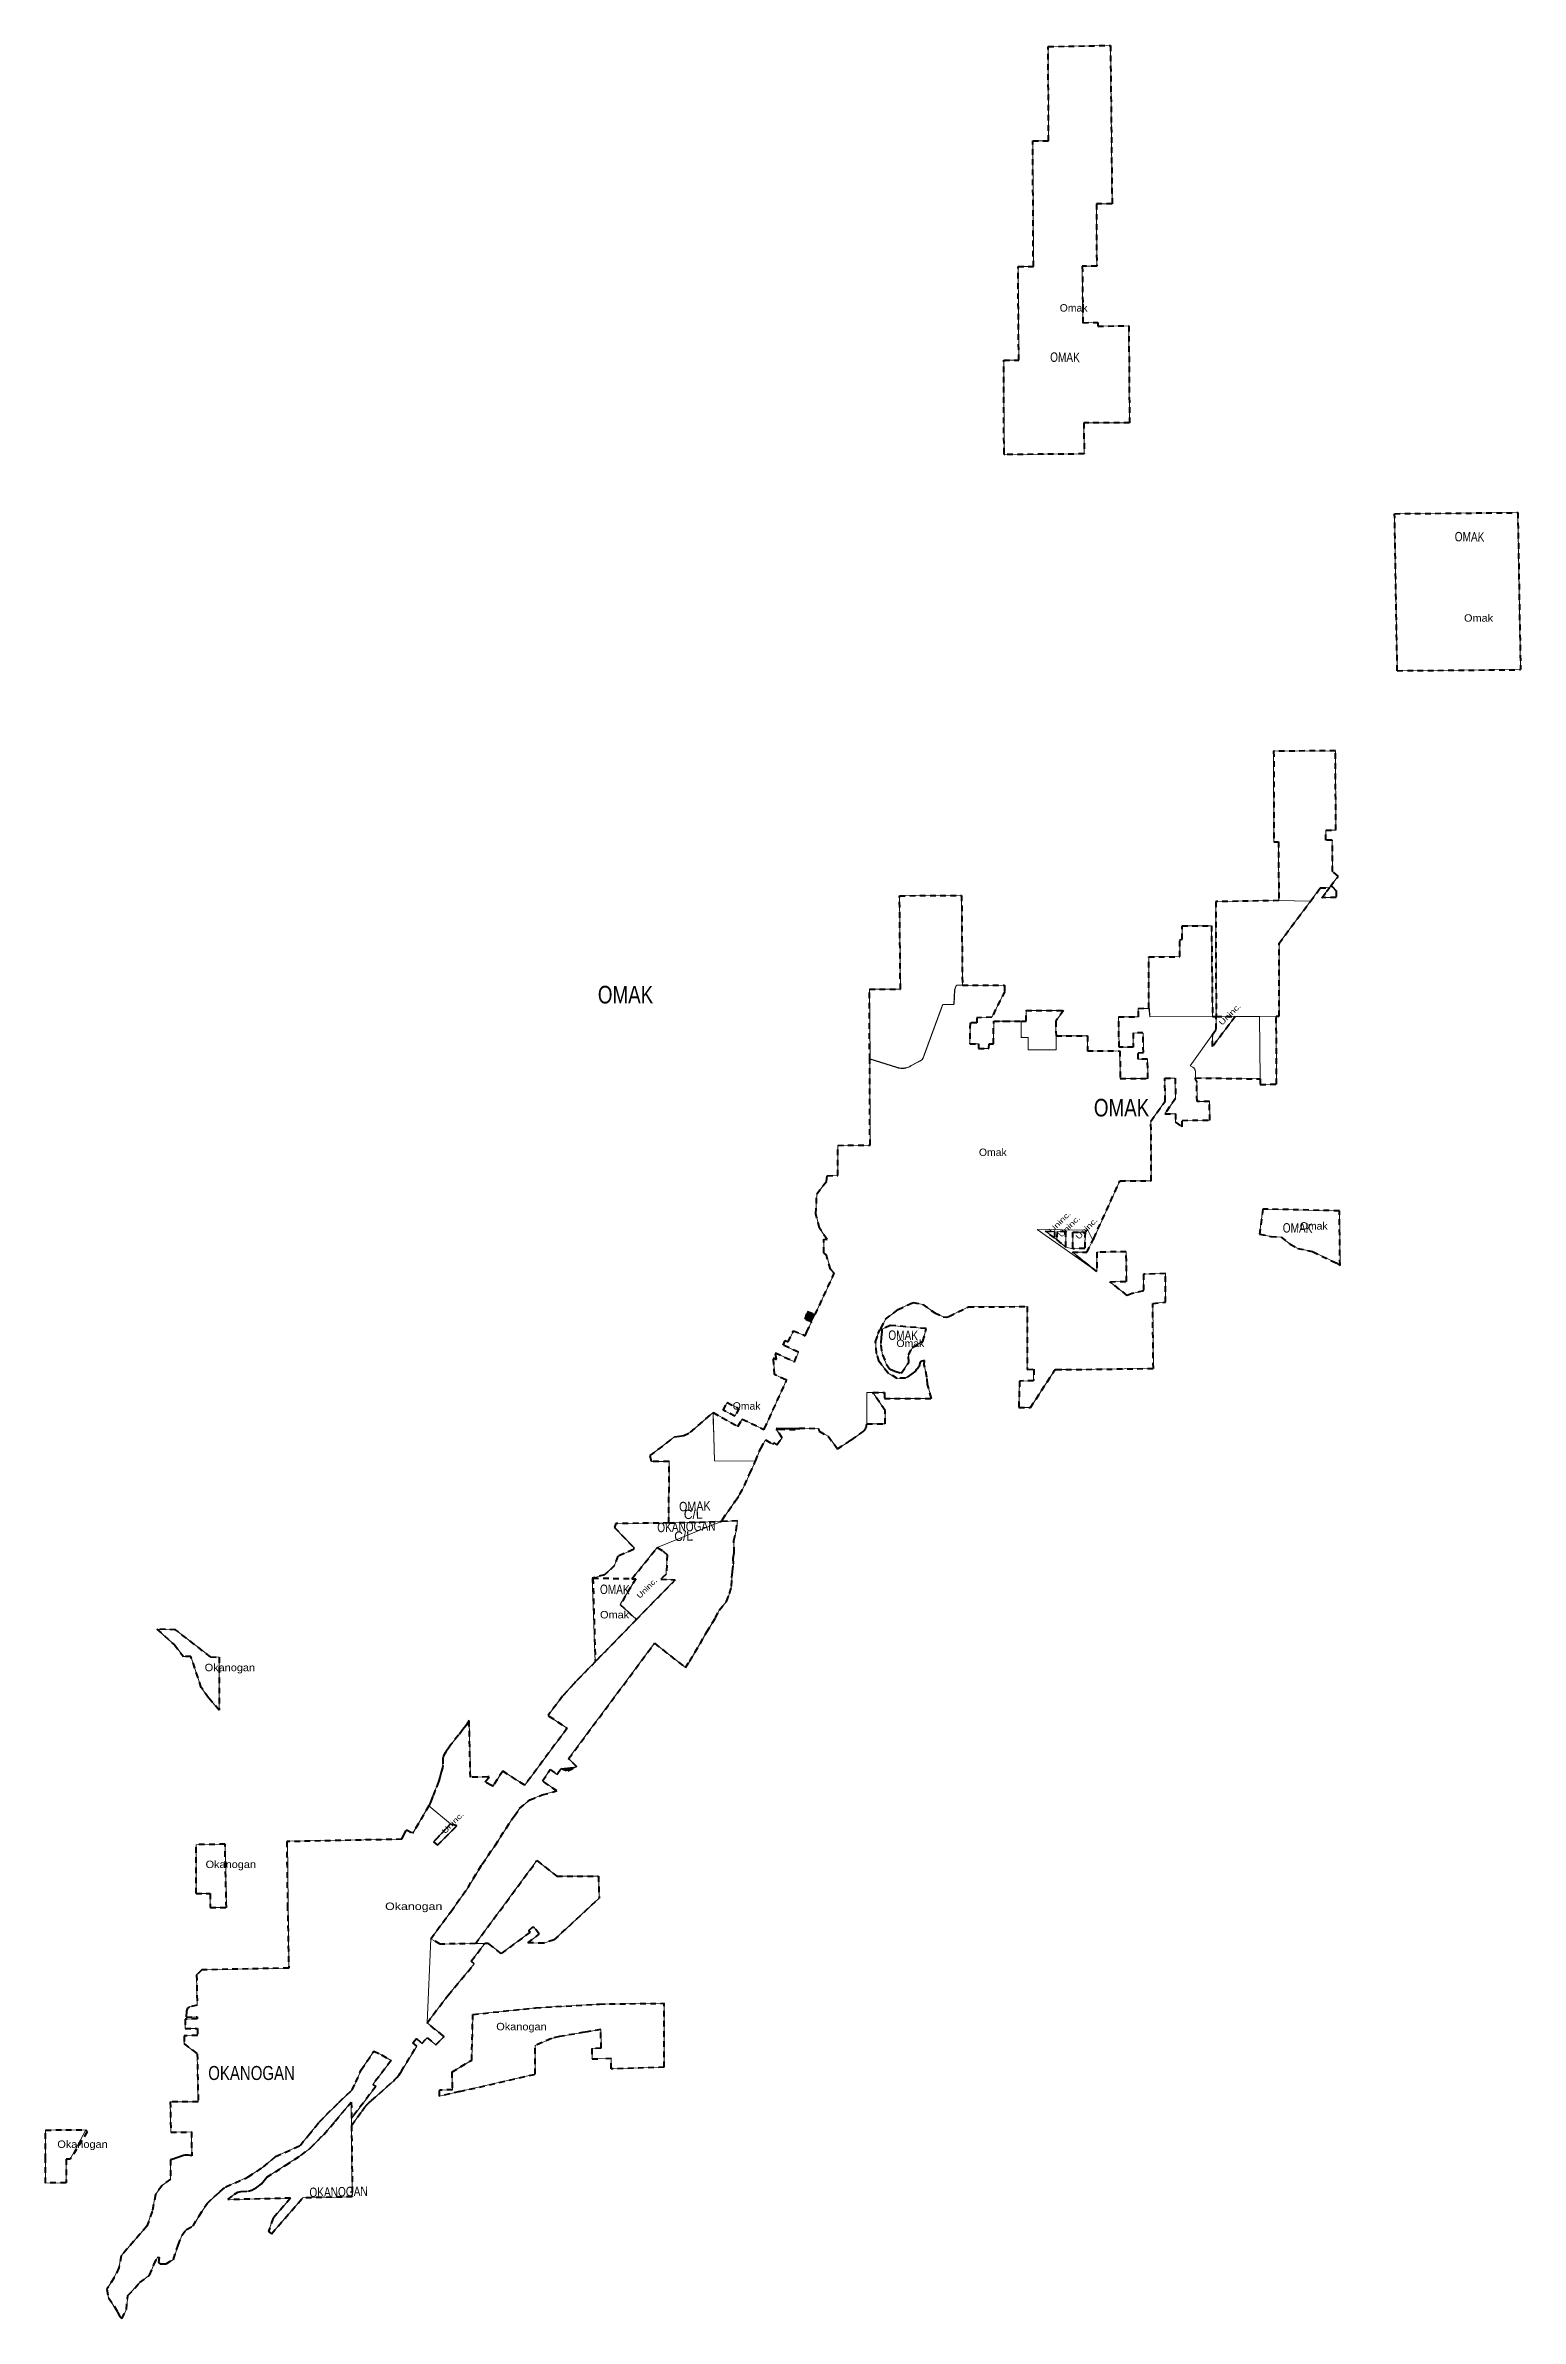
# Model space of a CAD drawing. Header units: feet. Extents: x -903180 to 1023491, y -707744 to 564635.
# Drawn here: x 341424 to 372724, y 313616 to 361870 of the extents above; entities that cross this region are included whole.
import ezdxf

# ---------------------------------------------------------------- set-up
doc = ezdxf.new("R2010")
doc.units = ezdxf.units.FT
doc.header["$LTSCALE"] = 80
doc.linetypes.add('SHORT_DASHED', pattern=[2.7, 1.5, -1.2])
doc.layers.add('13', color=7, linetype='SHORT_DASHED', lineweight=40)
doc.layers.add('58', color=7, linetype='Continuous', lineweight=13)
for name, color, linetype in [('14', 7, 'Continuous'), ('15', 7, 'Continuous'), ('36', 7, 'Continuous')]:
    doc.layers.add(name, color=color, linetype=linetype)

msp = doc.modelspace()

# ---------------------------------------------------------------- texts
at = {"layer": '14', "width": 0.8}
for s, rotation, p in [('OMAK', 359.236, (362741.57, 355155.1)), ('OMAK', 359.236, (371326.71, 351344.3)), ('OMAK', 359.236, (367677.49, 336670.98)), ('OMAK', 359.236, (359308.09, 334393.47)), ('OMAK', 359.236, (353189.01, 328998.11)), ('OKANOGAN', 1.229, (347027.11, 316194.41))]:
    msp.add_text(s, height=200, rotation=rotation, dxfattribs=at).set_placement(p)
for s, height, p in [('OMAK', 373.2, (353145.14, 341534.1)), ('OMAK', 373.2, (363670.62, 339135)), ('OMAK', 373.2, (363670.62, 339135)), ('OKANOGAN', 297.3, (344877.86, 318680.02))]:
    msp.add_text(s, height=height, dxfattribs=at).set_placement(p)
at = {"layer": '15'}
for s, width, p in [('OKANOGAN', 0.8, (354408.2, 330307.38)), ('OMAK ', 0.85, (354871.71, 330750.2)), ('C/L', 0.95, (354972.86, 330585.05)), ('C/L', 0.95, (354769.91, 330121.32))]:
    msp.add_text(s, height=200, rotation=1.712, dxfattribs=dict(at, width=width)).set_placement(p)
at = {"layer": '36'}
for s, width, p in [('Omak', 1.05, (362946.02, 356220.8)), ('Omak', 1.1, (371524.95, 349637.49)), ('Omak', 1.05, (361231.67, 338295.71)), ('Omak', 1.05, (368041.49, 336732.8)), ('Omak', 1.05, (359482.7, 334239.59)), ('Omak', 1.05, (356006.54, 332910.85)), ('Omak', 1.1, (353192.32, 328478.77)), ('Okanogan', 1.1, (344802.47, 327357.74)), ('Okanogan', 1.1, (344821.8, 323179.07)), ('Okanogan', 1.25, (348631.09, 322289.18)), ('Okanogan', 1.1, (350990.13, 319735.55)), ('Okanogan', 1.1, (341675.74, 317238.62))]:
    msp.add_text(s, height=157.5, dxfattribs=dict(at, width=width)).set_placement(p)
for width, p in [(1.35, (366391.29, 341059.26)), (1.35, (362783.88, 336649.19)), (1.35, (362982.29, 336559.01)), (1.35, (363352.05, 336513.92)), (1.25, (354035.35, 328893.19)), (1.35, (349902.62, 323896.93))]:
    msp.add_text('Uninc.', height=113, rotation=45, dxfattribs=dict(at, width=width)).set_placement(p)

# ---------------------------------------------------------------- hatches: boundary and pattern name
at = {"layer": '58'}
for points in [[(357543.85, 334829.84), (357595.18, 334995.51), (357754.16, 334928.92), (357678.9, 334774.66)], [(356939.13, 332494.01), (356934.15, 332524.63), (357415.97, 332516.78), (357416.34, 332487.88)], [(352365.75, 325289.9), (352507.17, 325243.13), (352700.15, 325329.05)]]:
    msp.add_hatch(color=256, dxfattribs=at).paths.add_polyline_path(points)

# ---------------------------------------------------------------- linework, layer by layer
at = {"layer": '13'}
for p, q in [((370109.16, 348597.06), (370052.22, 351930.09)), ((370109.16, 348597.06), (372724.19, 348619.82)), ((365495.29, 342527.12), (365494.46, 342886.43)), ((363734.62, 335842.33), (363216.37, 336251.12)), ((354652.31, 330505.71), (355761.58, 330538.87)), ((354652.31, 330505.71), (353525.38, 330491.33)), ((353039.94, 329336.18), (353091.4, 327560.36)), ((353950.02, 329320.92), (353619.81, 328771.35)), ((353869.2, 329322.31), (353950.02, 329320.92)), ((355984.62, 329166.92), (355987.24, 329346.91)), ((344925.38, 327660.23), (344184.47, 328239.09)), ((344511.9, 327668.37), (344354.28, 327667.77)), ((344925.38, 327660.23), (345109.83, 327656.59)), ((352274.83, 325167.8), (352365.75, 325289.9)), ((344619.71, 322640.3), (344619.71, 323675.81)), ((344918.1, 322340.92), (345262.17, 322340.92)), ((352218.91, 321654.99), (353170.51, 322540.06)), ((353179.23, 320292.37), (354549.13, 320307.77)), ((354549.13, 318951.42), (354549.13, 320307.77)), ((353215.21, 319353.43), (353208.93, 319750.4)), ((351815.71, 318803.08), (351814.53, 319410.94)), ((350212.56, 318434.33), (351815.71, 318803.08)), ((354549.13, 318951.42), (353428.92, 318915.26)), ((347913.83, 318208.94), (347917.24, 317865.42)), ((349783.44, 318335.26), (349783.61, 318463.01)), ((350212.56, 318434.33), (349783.44, 318335.26)), ((347918.74, 317716.42), (347934.16, 316200.29)), ((345291.7, 316139.93), (345436.36, 316255.6)), ((346624.08, 316170.89), (345291.7, 316139.93)), ((346221.94, 315413.22), (346883.7, 316176.8)), ((347934.16, 316200.29), (346883.7, 316176.8)), ((342724.86, 314236.44), (342764.11, 314057.66))]:
    msp.add_line(p, q, dxfattribs=at)
for points in [[(361764.15, 353186.94), (361764.12, 353206.62), (361761.16, 355188.17), (362076.79, 355191.97), (362061.65, 357175.98), (362387.25, 357175.19), (362373.57, 359846), (362707.3, 359843.37), (362702.1, 361846.59), (364022.12, 361870.13), (364057.29, 358509.52), (363724.63, 358508.23), (363731.07, 357184.05), (363425.82, 357182.43), (363437.76, 355985.15), (363755.87, 355987.74), (363756.55, 355911.75), (364411.55, 355918.19), (364427.19, 353855.76), (363457.58, 353856.01), (363464.48, 353198.47), (361784.15, 353187.08)], [(366263.63, 341255.14), (366668.44, 341256.77), (366191.3, 340616.59), (366187.1, 340877.59), (366264.23, 340986.27)], [(368895.01, 335968.07), (368880.25, 337131.42), (367256.85, 337169.66), (367187.62, 336634.38), (367428.03, 336588.79), (367643.34, 336570.88), (367835.23, 336425.92), (367995.35, 336332.08), (368312.12, 336265.05), (368810.73, 336025.15)], [(362642.41, 336699.62), (362838.38, 336693.17), (362834.51, 336555.22)], [(363074.97, 336362.66), (363074.31, 336686.72), (362888.66, 336691.88), (362886.08, 336512.67)], [(363223.87, 336327.05), (363223.72, 336347.02), (363221.28, 336681.57), (363483, 336681.57), (363477.84, 336329.6), (363241.28, 336327.22)], [(359589.3, 333692.86), (359741.02, 333919.64), (359735.65, 334073.31), (359821.28, 334227), (360042.82, 334361.48), (360113.77, 334632.21), (359349.91, 334700.06), (359173.06, 334615.84), (359168.92, 334560.42), (359155.26, 334444.77), (359146.7, 334280.67), (359183.63, 334071.05), (359272.92, 333870.69), (359345.96, 333767.11), (359445.93, 333726.85), (359576.17, 333689.31)], [(355803.03, 332900.8), (355890.23, 333059.6), (356136.49, 332938.29), (356055.54, 332771.94)], [(349740.92, 323663.61), (350151.9, 324074.73), (350020.5, 324117.18), (349907.58, 323999.35), (349778.58, 323865.2), (349761.35, 323843.99), (349655.57, 323737.17)], [(341949.76, 316997.09), (341862.89, 316997.65), (341859.7, 316497.66), (341424.13, 316492.76), (341427.29, 316997.65), (341427.29, 317618.15), (342279.98, 317621.55), (342312.04, 317576.86)]]:
    msp.add_lwpolyline(points, close=True, dxfattribs=at)
for points in [[(370052.22, 351930.09), (372666.75, 351952.94), (372724.19, 348619.82)], [(368693.9, 344022.29), (368855.77, 344238.68), (368734.46, 344337.25), (368730.69, 345001.71), (368594.36, 345001.08), (368594.84, 345214.4), (368805.09, 345215.2), (368797.02, 346895.54), (367485.89, 346890.54), (367491.44, 344967.09), (367586.52, 344967.04), (367595.21, 343717.06), (366258.2, 343695.15), (366263.63, 341255.14)], [(354652.31, 330505.71), (354658.47, 331811.78), (354285.82, 331810.87), (354257.33, 331933.75), (354773.06, 332329.99), (354876.2, 332349.77), (354970.83, 332360.03), (355111.28, 332431.76), (355590.45, 332847.13), (356116.52, 332555.39), (356211.01, 332711.71), (356651.64, 332497.91), (356672.5, 332487.79), (356681.84, 332508.21), (357144.52, 333518.78), (357153.27, 333537.88), (357133.68, 333546.69), (356890.31, 333656.17), (356869.41, 334013.06), (356936.09, 333977.89), (356913.61, 334119.28), (357318.09, 333928.33), (357402.16, 334131.08), (357077.32, 334280.53), (357118.31, 334376.82), (357184.05, 334349.51), (357294.04, 334584.46), (357547.06, 334480.5), (357579.86, 334559.63), (357678.9, 334774.66), (357543.85, 334829.84), (357595.18, 334995.51), (357754.16, 334928.92), (358124.73, 335723.78), (358162.22, 335808), (358080.22, 335893.82), (357994.92, 336189.37), (357943.2, 336242.84), (357941.03, 336528.12), (358009.27, 336525.84), (357846.9, 336764.79), (357771.48, 337070.68), (357791.24, 337489.71), (357994.3, 337755.25), (358009.92, 337877.6), (358239.65, 337879.56), (358237.05, 338521.26), (358920.76, 338527.12), (358913.88, 340349.26), (358907.56, 341837.11), (359565.55, 341840.2), (359547.51, 343820.13), (360863.5, 343826.31), (360880.92, 341921.6), (361775.66, 341923.67), (361777.95, 341788.46), (361502.32, 341239.02), (361189.93, 341231.21), (361185.76, 341123.59), (361044.15, 341121.87), (361035.72, 340677.06), (361221.81, 340674.77), (361222.21, 340577.2), (361444.77, 340576.04), (361445.69, 340673.47), (361542.01, 340673.47), (361545.01, 341155.93), (361732.87, 341158.68), (361752.87, 341158.97), (361772.87, 341158.94), (362138.68, 341158.38), (362232.5, 341159.17), (362231.24, 341380.79), (363028.51, 341384.72), (362864.23, 341158.94), (362867.55, 340845.65), (363532.49, 340844.31), (363535.09, 340530.62), (364224.11, 340523.97), (364229.3, 339938.91), (364815.93, 339942.62), (364809.9, 340349.29), (364609.89, 340348.48), (364607.82, 340488.47), (364722.57, 340488.94), (364713.27, 340908.9), (364501.6, 340908.05), (364506.05, 340608.07), (364206.03, 340606.86), (364196.55, 341246.82), (364616.56, 341248.51), (364613.89, 341428.51), (364838.76, 341431.16), (364835.28, 342524.34), (365495.29, 342527.12)], [(363216.37, 336251.12), (363521.64, 336254.15), (363648.96, 336505.31), (363659.14, 336525.4), (363668.19, 336545.31), (364224.74, 337770.02), (364888.78, 337768.58), (364882.72, 339035.94), (365183.72, 339462.13), (365176.56, 339945.76), (365396.58, 339946.65), (365403, 339512.58), (365175.7, 339190.76), (365402.77, 339191.67), (365404.73, 339010.8), (365545.8, 338911.85), (365544.28, 339052.24), (366129.29, 339054.6), (366124.97, 339454.59), (365859.96, 339453.52), (365855.57, 339860.46), (365855.35, 339880.82), (365840.34, 339900.46), (365837.08, 339905.89), (365832.15, 339916.5), (365828.35, 339927.56), (365825.72, 339938.97), (365824.31, 339950.58), (365828.21, 339951.43), (367196.27, 339932.84), (367197.14, 339814.75), (367544.66, 339818.66), (367542.07, 341260.3), (367601.24, 341260.54), (367601.24, 342811.34), (368264.81, 343703.23), (368474.69, 343988.71), (368672.11, 343993.16)], [(368511.18, 343779), (368617.39, 343915.94), (368672.11, 343993.16)], [(368812.02, 343923.27), (368810.53, 343779.96), (368511.18, 343779)], [(368693.9, 344022.29), (368711.79, 344021.96), (368716.92, 344021.23), (368734.36, 344012.57), (368812.02, 343923.27)], [(365494.46, 342886.43), (365544.45, 342897.63), (365544.12, 343179.78), (366166.48, 343182.4), (366187.74, 341254.84), (366263.63, 341255.14)], [(355761.58, 330538.87), (355787.96, 330579.32), (356062.23, 330967.11), (356155.89, 331113.54), (356260.43, 331299.51), (356366.96, 331554.16), (356468.54, 331775.39), (356488.45, 331818.12), (356577.15, 332039.02), (356600.9, 332087.87), (356704.94, 332270.19), (356858.83, 332177.45), (356878.82, 332203.78), (356944.03, 332165.19), (357058.09, 332313.45), (356946.51, 332473.84), (356940.09, 332493.75), (356993.57, 332493.75), (357416.34, 332487.88), (357415.97, 332516.78), (357824.23, 332512.76), (357839.74, 332450.37), (358030.06, 332347.39), (358231.88, 332078.17), (358519.28, 332263.39), (358744.13, 332424.2), (358766.59, 332440.26), (358784.13, 332456.13), (358795.24, 332467.29), (358810.48, 332486.19), (358823.66, 332506.58), (358834.64, 332528.24), (358843.29, 332550.93), (358849.53, 332574.39), (358855.38, 332611.91), (359242.12, 332607.78), (359240.65, 332890.9), (358978.66, 333274.52), (359227.03, 333272.24), (359225.95, 333149.25), (360224.03, 333149.7), (360142.33, 333444.73), (360127.24, 333600.11), (360071.72, 333863.85), (360075.44, 333950.52), (360007.61, 333935.74), (359978.04, 333900.68), (359961.52, 333823.41), (359935.95, 333790.46), (359900.14, 333763.35), (359886.74, 333728.65), (359809.19, 333668.23), (359675.57, 333582.26), (359499.8, 333574.27), (359303.25, 333685.21), (359113.85, 333931.88), (359059.58, 334102.67), (359039.97, 334353.15), (359096.86, 334526.43), (359129.51, 334606.08), (359146.2, 334612.58), (359157.05, 334641.1), (359247.96, 334831.33), (359516.51, 335035.66), (359830.77, 335184.36), (360041.99, 335142.56), (360294.57, 334966.11), (360472.4, 334879.03), (360540.91, 334871.74), (360595.17, 334889.18), (361008.18, 335092.98), (362255.25, 335097.96), (362254.6, 333764.43), (362399.08, 333768.33), (362392.57, 333524.93), (362095.8, 333517.12), (362077.48, 332956.22), (362324.62, 332954.98), (362838.29, 333740.97), (362851.92, 333761.82), (362871.36, 333761.61), (363078.47, 333759.37), (364932.95, 333785.21), (364919.22, 335162.93), (365189.54, 335193.28), (365189.13, 335798.24), (364725.75, 335785.22), (364721.26, 335431.68), (364481.83, 335375.71), (364378.2, 335334.7), (364010.86, 335624.44), (364364.98, 335634.13), (364357.38, 336261.27), (363736.68, 336255.44), (363734.62, 335842.33)], [(355987.24, 329346.91), (356002.92, 329476.62), (356022.11, 329634.69), (356017.69, 329759.95), (356035.78, 329869.49), (356032.81, 330130.24), (356081.34, 330337.42), (356110.52, 330549.3), (355761.58, 330538.87)], [(353525.38, 330491.33), (353499.08, 330410.4), (353908.23, 329986.71), (353900.59, 329943.38), (353571.72, 329796.95), (353497.54, 329603.7), (353356.54, 329467.55), (353288.21, 329401.56), (353026.84, 329336.39)], [(353026.84, 329336.39), (353039.94, 329336.18), (353869.2, 329322.31), (354407.01, 329986.46)], [(354614.89, 329826.89), (354597.87, 329419.71), (354481.41, 329312.08), (354788.57, 329299.68), (353963.86, 328454.57)], [(354407.01, 329986.46), (354528.12, 329907.81), (354614.89, 329826.89)], [(352525.18, 325504.01), (354347.02, 327950.69), (355003.97, 327433.8), (355096.64, 327568.25), (355460.21, 328192.12), (355640.23, 328490.87), (355721.89, 328654.24), (355873.8, 328839.22), (355939.25, 329006.3), (355984.62, 329166.92)], [(353619.81, 328771.35), (353963.86, 328454.57), (353091.4, 327560.36)], [(344184.47, 328239.09), (343786.88, 328252.97), (344158.45, 327918.41), (344354.28, 327667.77)], [(345109.83, 327656.59), (345109.83, 326530.5), (344881.79, 326790.04), (344730.57, 327012.06), (344511.9, 327668.37)], [(353091.4, 327560.36), (352673.95, 327132.47), (352654.31, 327112.34), (352636.27, 327092.47), (352395.01, 326826.72), (352103.69, 326439.63), (352088.64, 326419.63), (352108.65, 326406.23), (352493.9, 326148.15), (351592.98, 324937.82), (351127.43, 325236.88), (350930.67, 324940), (350916.54, 324918.67), (350890.67, 324932.9), (350755.12, 325007.48), (350823.03, 325093.73), (350838.85, 325113.82), (350813.06, 325113.41), (350440.75, 325107.55), (350415.39, 326291.44), (350414.95, 326311.87), (350403.29, 326291.44), (350393, 326273.4), (350340.52, 326199.72), (350281.51, 326119.22), (350187.72, 326000.62), (350022.06, 325790.4), (349958.59, 325706.63), (349926.86, 325658.4), (349911.57, 325631.99), (349879.77, 325578.98), (349867.14, 325554.01), (349860.53, 325526.02), (349859.03, 325522.18), (349858.39, 325511.79), (349853.04, 325356.81), (349846.98, 325306.83), (349823.69, 325212.06), (349794.05, 325100.26), (349764.79, 325008.44), (349695.72, 324834.15), (349644.66, 324705.45), (349609.32, 324615.14), (349583.65, 324553.52), (349555.45, 324499.07), (349220.57, 323919.8)], [(350548.1, 321575.69), (349795.82, 321564.87), (349599.96, 321679.76), (350023.51, 322250.01), (350390.66, 322767.68), (350693.78, 323265.35), (350963.45, 323659), (351328.87, 324222.96), (351376.08, 324289.8), (351486.19, 324443.62), (351700.7, 324627.82), (351967.21, 324732.18), (352274.16, 324815.97), (351973.46, 325030.45), (352133.63, 325271.28), (352274.83, 325167.8)], [(352365.75, 325289.9), (352507.17, 325243.13), (352700.15, 325329.05), (352525.18, 325504.01)], [(348986.26, 323790.83), (346543.95, 323740.65), (346559.63, 322390.57), (346585.85, 321057.26), (344741.41, 321017.68), (344630.68, 320911.1), (344642.48, 320266.94), (344481.64, 320232.17), (344435.5, 320201.65), (344419.34, 320139.81), (344407.62, 320016.37), (344644.38, 320020.93), (344644.38, 319978.85), (344387.15, 319973.9), (344385.51, 319769.91), (344648.38, 319773.73), (344649.66, 319623.73), (344367.24, 319619.62), (344365.22, 319448.99), (344645.03, 319235.6), (344663.57, 318219.47), (344073.09, 318217.02), (344082.79, 317570.1), (344519.73, 317576.99), (344527.26, 317092.27), (344527.69, 317071.88), (344506.05, 317077), (344491.3, 317080.48), (344455.88, 317085.02), (344420.17, 317085.83), (344384.58, 317082.9), (344351.24, 317076.6), (344332.51, 317071.62), (344311.24, 317063.85), (344252.19, 317042.28), (344192.12, 317018.92), (344171.39, 317010.86), (344152.12, 317005.44), (344078.92, 316984.87), (344077.86, 316984.63), (344074.15, 316577.61), (343897.21, 316438.23), (343757.08, 316250.35), (343690.38, 315888.7), (343575.89, 315576.23), (343298, 315261.17), (343030.14, 314948.42), (342982.77, 314690.4), (342875.75, 314473.13), (342724.86, 314236.44)], [(348986.26, 323790.83), (349020.7, 323869.15), (349082.1, 323990.29), (349220.57, 323919.8)], [(345262.17, 322340.92), (345233.59, 323684.78), (344619.71, 323675.81)], [(350548.1, 321575.69), (351852.18, 323336.69), (352276.13, 323005.46), (353159.53, 323005.46), (353170.51, 322540.06)], [(344619.71, 322640.3), (344919.34, 322638.96), (344918.1, 322340.92)], [(352218.91, 321654.99), (351998.96, 321587.75), (351660.18, 321589.24), (351900.59, 321776.94), (351793.47, 321919.1), (351748.58, 321915.96), (351673.26, 321850.17), (351709.85, 321821.14), (351093.13, 321362.1), (350825.11, 321579.13), (350745.04, 321579.13)], [(347918.74, 317716.42), (348142.6, 318028.51), (348191.83, 318096.47), (348247.89, 318158.92), (348301.59, 318207.4), (348321.69, 318224.11), (348341.59, 318241.96), (348813, 318664.71), (348833.01, 318682.65), (348852.73, 318702.64), (348882.74, 318733.05), (348926.94, 318788.39), (348950.77, 318825.45), (348962.92, 318844.35), (348975.9, 318865.45), (349301.44, 319394.95), (349221.44, 319470.78), (349295.93, 319563.6), (349411.6, 319457.31), (349523.85, 319575.34), (349709.84, 319429.33), (349864.54, 319582.42), (349884.53, 319602.2), (349864.54, 319618.19), (349522.14, 319891.86), (349966.24, 320481.77), (350523.81, 321144.67), (350459.03, 321203.52), (350745.04, 321579.13)], [(350046.62, 318848.18), (350468.02, 319101.39), (350493.68, 320071.65)], [(350493.68, 320071.65), (351825.61, 320211.93), (353179.23, 320292.37)], [(353208.93, 319750.4), (352860.48, 319693.22), (352329.29, 319601.73), (352162.18, 319560.3), (351814.53, 319410.94)], [(342764.11, 314057.66), (342953.97, 313759.83), (343005.6, 313644.06), (343046.22, 313616.31), (343140.24, 313811.57), (343172.49, 314105.55), (343427.23, 314381.55), (343634.91, 314534.95), (343723.51, 314761.8), (343801.9, 314919.64), (343838.47, 314910.57), (343821.26, 314802.96), (343856.33, 314775.65), (343983.49, 314775.19), (344138.22, 314872.52), (344236.8, 315176.46), (344317.94, 315380.87), (344413.29, 315508.87), (344556.6, 315581.63), (344681.83, 315797.38), (344854.28, 316056.91), (345003.31, 316201.89), (345041.02, 316236.34), (345043.31, 316238.28), (345132.71, 316313.94), (345248.13, 316411.62), (345726.72, 316621.16), (346051.71, 316838.5), (346308.13, 317053.91), (346826.44, 317286.8), (347006.06, 317506.11), (347236.22, 317795.57), (347656.63, 318211.65), (347930.03, 318469.99), (348008.31, 318631.87), (348126.15, 318895.92), (348390.71, 319292.24), (348557.22, 319213.68), (348756.63, 319091.3), (348370.97, 318586.35), (348431.82, 318541.21), (347917.24, 317865.42)], [(353215.21, 319353.43), (353016.6, 319350.85), (353021.66, 319128.91), (353221.66, 319129.2)], [(353428.92, 318915.26), (353431.41, 319136.58), (353221.66, 319129.2)], [(350046.62, 318848.18), (350057.86, 318473.26), (349783.61, 318463.01)], [(345573.71, 316316.52), (345725.54, 316322.62), (345799.59, 316339.43), (345918.43, 316407.8), (346008.19, 316479.02), (346066.77, 316549.57), (346121.36, 316618.22), (346525.76, 316871.81), (346849.9, 317082.05), (347049.25, 317237.69), (347329.28, 317525.03), (347568.63, 317805.21), (347913.83, 318208.94)], [(345436.36, 316255.6), (345505.85, 316300.07), (345573.71, 316316.52)], [(346624.08, 316170.89), (346253.44, 315744.34), (346157.14, 315465.45), (346221.94, 315413.22)]]:
    msp.add_lwpolyline(points, dxfattribs=at)
at = {"layer": '58'}
msp.add_line((362864.23, 341158.94), (362865.51, 341127.69), dxfattribs=at)
for points in [[(361764.15, 353186.94), (361764.12, 353206.62), (361761.16, 355188.17), (362076.79, 355191.97), (362061.65, 357175.98), (362387.25, 357175.19), (362373.57, 359846), (362707.3, 359843.37), (362702.1, 361846.59), (364022.12, 361870.13), (364057.29, 358509.52), (363724.63, 358508.23), (363731.07, 357184.05), (363425.82, 357182.43), (363437.76, 355985.15), (363755.87, 355987.74), (363756.55, 355911.75), (364411.55, 355918.19), (364427.19, 353855.76), (363457.58, 353856.01), (363464.48, 353198.47), (361784.15, 353187.08)], [(370052.22, 351930.09), (372666.75, 351952.94), (372724.19, 348619.82), (370109.16, 348597.06)], [(368734.46, 344337.25), (368855.77, 344238.68), (368693.9, 344022.29), (368671.82, 343993.05), (368672.11, 343993.16), (368617.39, 343915.94), (368509.94, 343779.7), (368810.53, 343779.96), (368812.02, 343923.27), (368734.36, 344012.57), (368716.92, 344021.23), (368711.79, 344021.96), (368693.9, 344022.29), (368671.82, 343993.05), (368474.69, 343988.71), (368264.81, 343703.23), (367595.21, 343717.06), (367586.52, 344967.04), (367491.44, 344967.09), (367485.89, 346890.54), (368797.02, 346895.54), (368805.09, 345215.2), (368594.84, 345214.4), (368594.36, 345001.08), (368730.69, 345001.71)], [(360050.41, 340370.57), (360023.14, 340339.84), (359797.07, 340213.26), (359741.17, 340182.01), (359658.91, 340164), (359568.95, 340158.86), (359488.51, 340181.04), (358921.05, 340356.43), (358907.56, 341837.11), (359565.55, 341840.2), (359547.51, 343820.13), (360863.5, 343826.31), (360880.92, 341921.6), (360753.08, 341920.2), (360722.77, 341826.44), (360708.86, 341517.64), (360464.68, 341513.06)], [(366263.63, 341255.14), (367601.24, 341260.54), (367601.24, 342811.34), (368264.81, 343703.23), (367572.95, 343716.69), (366258.2, 343695.15)], [(366187.74, 341254.84), (364856.57, 341249.48), (364838.76, 341431.16), (364835.28, 342524.34), (365495.29, 342527.12), (365494.46, 342886.43), (365544.45, 342897.63), (365544.12, 343179.78), (366166.48, 343182.4)], [(366191.3, 340616.59), (366670.47, 341259.5), (367186.7, 341258.87), (367196.27, 339932.84), (365828.21, 339951.43), (365824.31, 339950.58), (365824.68, 340062.01), (365824.68, 340097.01), (365818.2, 340118.4), (365815.57, 340126.95), (365813.67, 340133.31), (365805.25, 340148.22), (365790.35, 340164.42), (365770.9, 340179.03), (365713.88, 340210.83), (366187.1, 340877.59)], [(367197.14, 339814.75), (367196.27, 339932.84), (367186.7, 341258.87), (367542.07, 341260.3), (367544.66, 339818.66)], [(368895.01, 335968.07), (368880.25, 337131.42), (367256.85, 337169.66), (367187.62, 336634.38), (367428.03, 336588.79), (367643.34, 336570.88), (367835.23, 336425.92), (367995.35, 336332.08), (368312.12, 336265.05), (368810.73, 336025.15)], [(362465.78, 336737.5), (363545.98, 336723.6), (363483, 336681.57), (363221.28, 336681.57), (363223.87, 336327.05), (363074.97, 336362.66), (363074.31, 336686.72), (362888.66, 336691.88), (362886.08, 336512.67), (362834.51, 336555.22), (362838.38, 336693.17), (362642.41, 336699.62), (362834.51, 336555.22), (362886.08, 336512.67), (363074.97, 336362.66), (363223.87, 336327.05), (363477.84, 336329.6), (363483, 336681.57), (363545.98, 336723.6), (363648.96, 336505.31), (363521.64, 336254.15), (363216.37, 336251.12), (363734.62, 335842.33)], [(357543.85, 334829.84), (357595.18, 334995.51), (357754.16, 334928.92), (357678.9, 334774.66)], [(359589.3, 333692.86), (359741.02, 333919.64), (359735.65, 334073.31), (359821.28, 334227), (360042.82, 334361.48), (360113.77, 334632.21), (359349.91, 334700.06), (359173.06, 334615.84), (359168.92, 334560.42), (359155.26, 334444.77), (359146.7, 334280.67), (359183.63, 334071.05), (359272.92, 333870.69), (359345.96, 333767.11), (359445.93, 333726.85), (359576.17, 333689.31)], [(355803.03, 332900.8), (355890.23, 333059.6), (356136.49, 332938.29), (356055.54, 332771.94)], [(359243.68, 332607.76), (358854.07, 332611.99), (358854.49, 332622.64), (358851.91, 333275.68), (358978.66, 333274.52), (359240.65, 332890.9)], [(356488.45, 331818.12), (356468.54, 331775.39), (356366.96, 331554.16), (356260.43, 331299.51), (356155.89, 331113.54), (356062.23, 330967.11), (356062.23, 330967.11), (355787.96, 330579.32), (355761.58, 330538.87), (354652.31, 330505.71), (354658.47, 331811.78), (354285.82, 331810.87), (354257.33, 331933.75), (354773.06, 332329.99), (354876.2, 332349.77), (354970.83, 332360.03), (355111.28, 332431.76), (355590.45, 332847.13), (355618.72, 331821.47)], [(356939.13, 332494.01), (356934.15, 332524.63), (357415.97, 332516.78), (357416.34, 332487.88)], [(353869.2, 329322.31), (353950.02, 329320.92), (353619.81, 328771.35), (353963.86, 328454.57), (353091.4, 327560.36), (353026.84, 329336.39), (353288.21, 329401.56), (353497.54, 329603.7), (353571.72, 329796.95), (353900.59, 329943.38), (353908.23, 329986.71), (353499.08, 330410.4), (353525.38, 330491.33), (354652.31, 330505.71), (355761.58, 330538.87), (354407.01, 329986.46)], [(343786.88, 328252.97), (344184.47, 328239.09), (344925.38, 327660.23), (345109.83, 327656.59), (345109.83, 326530.5), (344881.79, 326790.04), (344730.57, 327012.06), (344511.9, 327668.37), (344354.28, 327667.77), (344158.45, 327918.41)], [(352365.75, 325289.9), (352507.17, 325243.13), (352700.15, 325329.05)], [(345262.17, 322340.92), (344918.1, 322340.92), (344919.34, 322638.96), (344619.71, 322640.3), (344619.71, 323675.81), (345233.59, 323684.78)], [(351709.85, 321821.14), (351093.13, 321362.1), (350825.11, 321579.13), (350745.04, 321579.13), (350548.1, 321575.69), (351852.18, 323336.69), (352276.13, 323005.46), (353159.53, 323005.46), (353170.51, 322540.06), (352218.91, 321654.99), (351998.96, 321587.75), (351660.18, 321589.24), (351900.59, 321776.94), (351793.47, 321919.1), (351748.58, 321915.96), (351673.26, 321850.17)], [(350459.03, 321203.52), (350523.81, 321144.67), (349966.24, 320481.77), (349522.14, 319891.86), (349599.96, 321679.76), (349795.82, 321564.87), (350548.1, 321575.69), (350745.04, 321579.13)], [(351825.61, 320211.93), (350493.68, 320071.65), (350468.02, 319101.39), (350046.62, 318848.18), (350057.86, 318473.26), (349783.61, 318463.01), (349783.44, 318335.26), (350212.56, 318434.33), (351815.71, 318803.08), (351814.53, 319410.94), (352162.18, 319560.3), (352329.29, 319601.73), (352860.48, 319693.22), (353172.49, 319746.44), (353208.92, 319750.74), (353216.59, 319353.45), (353016.6, 319350.85), (353021.66, 319128.91), (353431.41, 319136.58), (353428.92, 318915.26), (354549.13, 318951.42), (354549.13, 320307.77), (353179.23, 320292.37)], [(346221.94, 315413.22), (346882.63, 316175.57), (347934.16, 316200.29), (347913.83, 318208.94), (347329.28, 317525.03), (347023.72, 317215.79), (346849.9, 317082.05), (346218.11, 316680.63), (346110.89, 316609.79), (346026.91, 316512.59), (345926.41, 316413.38), (345799.59, 316339.43), (345725.54, 316322.62), (345573.71, 316316.52), (345505.85, 316300.07), (345436.36, 316255.6), (345293.21, 316139.96), (346622.82, 316169.44), (346253.44, 315744.34), (346157.14, 315465.45)], [(341427.29, 317618.15), (342279.98, 317621.55), (341949.76, 316997.09), (341862.89, 316997.65), (341859.7, 316497.66), (341424.13, 316492.76)]]:
    msp.add_lwpolyline(points, close=True, dxfattribs=at)
for points in [[(366263.63, 341255.14), (366187.74, 341254.84), (364856.57, 341249.48), (364853.9, 341429.47), (364613.89, 341428.51), (364616.56, 341248.51), (364196.55, 341246.82), (364206.03, 340606.86), (364506.05, 340608.07), (364501.6, 340908.05), (364718.7, 340904), (364721.43, 340492.18), (364607.82, 340488.47), (364609.89, 340348.48), (364809.9, 340349.29), (364815.93, 339942.62), (364229.3, 339938.91), (364224.11, 340523.97), (363535.09, 340530.62), (363532.49, 340844.31), (362868.26, 340845.65), (362870.73, 340546.22), (362279.88, 340548.57), (362278.27, 340813.42), (362148.22, 340814.76), (362128.28, 340814.97), (362128.13, 340834.97), (362125.74, 341158.37), (361772.87, 341158.94), (361752.87, 341158.97), (361732.87, 341158.68), (361545.01, 341155.93), (361542.01, 340673.47), (361445.69, 340673.47), (361444.77, 340576.04), (361222.21, 340577.2), (361221.81, 340674.77), (361035.72, 340677.06), (361044.15, 341121.87), (361185.76, 341123.59), (361189.93, 341231.21), (361502.32, 341239.02), (361777.95, 341788.46), (361775.66, 341923.67), (360745.91, 341913.03), (360715.6, 341819.27), (360701.69, 341510.47), (360457.51, 341505.89), (360043.24, 340363.4), (360035.99, 340343.41), (360015.97, 340332.67), (359974.35, 340310.35), (359954.07, 340299.47), (359934.35, 340288.25), (359789.9, 340206.09), (359770.93, 340195.3), (359749.9, 340184.92), (359718.62, 340172.17), (359683.27, 340161.91), (359647.04, 340155.4), (359610.33, 340152.72), (359573.55, 340153.89), (359537.08, 340158.9), (359521.34, 340162.77), (359501.33, 340167.69), (359481.34, 340173.87), (358913.88, 340349.26), (358920.76, 338527.12), (358237.05, 338521.26), (358239.65, 337879.56), (358009.92, 337877.6), (357994.3, 337755.25), (357791.24, 337489.71), (357771.48, 337070.68), (357846.9, 336764.79), (358009.27, 336525.84), (357941.03, 336528.12), (357943.2, 336242.84), (357994.92, 336189.37), (358080.22, 335893.82), (358162.22, 335808), (358124.73, 335723.78), (357579.86, 334559.63), (357547.06, 334480.5), (357294.04, 334584.46), (357184.05, 334349.51), (357118.31, 334376.82), (357077.32, 334280.53), (357402.16, 334131.08), (357318.09, 333928.33), (356913.61, 334119.28), (356936.09, 333977.89), (356869.41, 334013.06), (356890.31, 333656.17), (357133.68, 333546.69), (357153.27, 333537.88), (357144.52, 333518.78)], [(362864.23, 341158.94), (362870.73, 340546.22), (362279.88, 340548.57), (362278.27, 340813.42), (362126.51, 340814.01), (362125.74, 341158.37), (362232.5, 341159.17), (362231.24, 341380.79), (363028.51, 341384.72), (362864.23, 341158.94), (362865.51, 341127.69)], [(363659.14, 336525.4), (363668.19, 336545.31), (364224.74, 337770.02), (364888.78, 337768.58), (364882.72, 339035.94), (365183.72, 339462.13), (365176.56, 339945.76), (365396.58, 339946.65), (365403, 339512.58), (365175.7, 339190.76), (365402.77, 339191.67), (365404.73, 339010.8), (365545.8, 338911.85), (365544.28, 339052.24), (366129.29, 339054.6), (366124.97, 339454.59), (365859.96, 339453.52), (365855.57, 339860.46), (365855.35, 339880.82), (365840.34, 339900.46), (365837.08, 339905.89), (365832.15, 339916.5), (365828.35, 339927.56), (365825.72, 339938.97), (365824.31, 339950.58), (365824.31, 340083.16), (365823.99, 340091.77), (365822.49, 340103.45), (365819.78, 340114.91), (365815.88, 340126.02), (365810.85, 340136.67), (365804.73, 340146.72), (365797.59, 340156.09), (365789.51, 340164.66), (365780.58, 340172.33), (365770.9, 340179.03), (365713.88, 340210.83), (366187.1, 340877.59), (366264.23, 340986.27), (366263.63, 341255.14)], [(357144.52, 333518.78), (356681.84, 332508.21), (356672.5, 332487.79), (356651.64, 332497.91), (356211.01, 332711.71), (356116.52, 332555.39), (355590.45, 332847.13), (355595.78, 332602.17), (355596.22, 332582.17), (355596.81, 332562.17), (355618.72, 331821.47), (356488.45, 331818.12), (356577.15, 332039.02), (356600.9, 332087.87), (356704.94, 332270.19), (356858.83, 332177.45), (356878.82, 332203.78), (356944.03, 332165.19), (357058.09, 332313.45), (356944.56, 332477.77), (356934.15, 332524.63), (357824.23, 332512.76), (357839.74, 332450.37), (358030.06, 332347.39), (358231.88, 332078.17), (358519.28, 332263.39), (358744.13, 332424.2), (358766.59, 332440.26), (358784.13, 332456.13), (358795.24, 332467.29), (358810.48, 332486.19), (358823.66, 332506.58), (358834.64, 332528.24), (358843.29, 332550.93), (358849.53, 332574.39), (358853.27, 332598.38), (358853.48, 332602.63), (358854.49, 332622.64), (358854.41, 332642.63), (358851.91, 333275.68), (359227.03, 333272.24), (359225.95, 333149.25), (360224.03, 333149.7), (360142.33, 333444.73), (360127.24, 333600.11), (360071.72, 333863.85), (360075.44, 333950.52), (360007.61, 333935.74), (359978.04, 333900.68), (359961.52, 333823.41), (359935.95, 333790.46), (359900.14, 333763.35), (359886.74, 333728.65), (359809.19, 333668.23), (359675.57, 333582.26), (359499.8, 333574.27), (359303.25, 333685.21), (359113.85, 333931.88), (359059.58, 334102.67), (359039.97, 334353.15), (359096.86, 334526.43), (359129.51, 334606.08), (359146.2, 334612.58), (359157.05, 334641.1), (359247.96, 334831.33), (359516.51, 335035.66), (359830.77, 335184.36), (360041.99, 335142.56), (360294.57, 334966.11), (360472.4, 334879.03), (360540.91, 334871.74), (360595.17, 334889.18), (361008.18, 335092.98), (362255.25, 335097.96), (362254.6, 333764.43), (362399.08, 333768.33), (362392.57, 333524.93), (362095.8, 333517.12), (362077.48, 332956.22), (362324.62, 332954.98), (362838.29, 333740.97), (362851.92, 333761.82), (362871.36, 333761.61), (363078.47, 333759.37), (364932.95, 333785.21), (364919.22, 335162.93), (365189.54, 335193.28), (365189.13, 335798.24), (364725.75, 335785.22), (364721.26, 335431.68), (364481.83, 335375.71), (364378.2, 335334.7), (364010.86, 335624.44), (364364.98, 335634.13), (364357.38, 336261.27), (363736.68, 336255.44), (363734.62, 335842.33), (362465.78, 336737.5), (363545.98, 336723.6), (363648.96, 336505.31), (363659.14, 336525.4)], [(344317.94, 315380.87), (344413.29, 315508.87), (344556.6, 315581.63), (344681.83, 315797.38), (344854.28, 316056.91), (345003.31, 316201.89), (345041.02, 316236.34), (345043.31, 316238.28), (345132.71, 316313.94), (345248.13, 316411.62), (345726.72, 316621.16), (346051.71, 316838.5), (346308.13, 317053.91), (346826.44, 317286.8), (347006.06, 317506.11), (347236.22, 317795.57), (347656.63, 318211.65), (347930.03, 318469.99), (348008.31, 318631.87), (348126.15, 318895.92), (348390.71, 319292.24), (348557.22, 319213.68), (348756.63, 319091.3), (348370.97, 318586.35), (348431.82, 318541.21), (347917.24, 317865.42), (347919.22, 317717.09), (348142.6, 318028.51), (348191.83, 318096.47), (348247.89, 318158.92), (348301.59, 318207.4), (348321.69, 318224.11), (348341.59, 318241.96), (348813, 318664.71), (348833.01, 318682.65), (348852.73, 318702.64), (348882.74, 318733.05), (348926.94, 318788.39), (348950.77, 318825.45), (348962.92, 318844.35), (348975.9, 318865.45), (349301.44, 319394.95), (349221.44, 319470.78), (349295.93, 319563.6), (349411.6, 319457.31), (349523.85, 319575.34), (349709.84, 319429.33), (349864.54, 319582.42), (349884.53, 319602.2), (349864.54, 319618.19), (349522.14, 319891.86), (349599.96, 321679.76), (350023.51, 322250.01), (350390.66, 322767.68), (350693.78, 323265.35), (350963.45, 323659), (351328.87, 324222.96), (351376.08, 324289.8), (351486.19, 324443.62), (351700.7, 324627.82), (351967.21, 324732.18), (352274.16, 324815.97), (351973.46, 325030.45), (352133.63, 325271.28), (352274.83, 325167.8), (352365.75, 325289.9), (352700.15, 325329.05), (352525.18, 325504.01), (354347.02, 327950.69), (355003.97, 327433.8), (355096.64, 327568.25), (355460.21, 328192.12), (355640.23, 328490.87), (355721.89, 328654.24), (355873.8, 328839.22), (355939.25, 329006.3), (355984.62, 329166.92), (355987.24, 329346.91), (356002.92, 329476.62), (356022.11, 329634.69), (356017.69, 329759.95), (356035.78, 329869.49), (356032.81, 330130.24), (356081.34, 330337.42), (356110.52, 330549.3), (355761.58, 330538.87), (354407.01, 329986.46), (354528.12, 329907.81), (354614.89, 329826.89), (354597.87, 329419.71), (354481.41, 329312.08), (354788.57, 329299.68), (352673.95, 327132.47), (352654.31, 327112.34), (352636.27, 327092.47), (352395.01, 326826.72), (352103.69, 326439.63), (352088.64, 326419.63), (352108.65, 326406.23), (352493.9, 326148.15), (351592.98, 324937.82)], [(351592.98, 324937.82), (351127.43, 325236.88), (350930.67, 324940), (350916.54, 324918.67), (350890.67, 324932.9), (350755.12, 325007.48), (350823.03, 325093.73), (350838.85, 325113.82), (350813.06, 325113.41), (350440.75, 325107.55), (350415.39, 326291.44), (350414.95, 326311.87), (350403.29, 326291.44), (350393, 326273.4), (350340.52, 326199.72), (350281.51, 326119.22), (350187.72, 326000.62), (350022.06, 325790.4), (349958.59, 325706.63), (349926.86, 325658.4), (349911.57, 325631.99), (349879.77, 325578.98), (349867.14, 325554.01), (349860.53, 325526.02), (349859.03, 325522.18), (349858.39, 325511.79), (349853.04, 325356.81), (349846.98, 325306.83), (349823.69, 325212.06), (349794.05, 325100.26), (349764.79, 325008.44), (349695.72, 324834.15), (349644.66, 324705.45), (349609.32, 324615.14), (349583.65, 324553.52), (349555.45, 324499.07), (350020.5, 324117.18), (350151.9, 324074.73), (349740.92, 323663.61), (349655.57, 323737.17), (350020.5, 324117.18), (349555.45, 324499.07), (349220.57, 323919.8), (349082.1, 323990.29), (349020.7, 323869.15), (348986.26, 323790.83), (346559.7, 323746.88), (346585.85, 321057.26), (344741.41, 321017.68), (344630.68, 320911.1), (344642.48, 320266.94), (344481.64, 320232.17), (344435.5, 320201.65), (344419.34, 320139.81), (344407.62, 320016.37), (344644.38, 320020.93), (344644.38, 319978.85), (344387.15, 319973.9), (344385.51, 319769.91), (344648.38, 319773.73), (344649.66, 319623.73), (344367.24, 319619.62), (344365.22, 319448.99), (344645.03, 319235.6), (344663.57, 318219.47), (344073.09, 318217.02), (344082.79, 317570.1), (344519.73, 317576.99), (344527.26, 317092.27), (344527.69, 317071.88), (344506.05, 317077), (344491.3, 317080.48), (344455.88, 317085.02), (344420.17, 317085.83), (344384.58, 317082.9), (344351.24, 317076.6), (344332.51, 317071.62), (344311.24, 317063.85), (344252.19, 317042.28), (344192.12, 317018.92), (344171.39, 317010.86), (344152.12, 317005.44), (344078.92, 316984.87), (344077.86, 316984.63), (344074.15, 316577.61), (343897.21, 316438.23), (343757.08, 316250.35), (343690.38, 315888.7), (343575.89, 315576.23), (343298, 315261.17), (343030.14, 314948.42), (342982.77, 314690.4), (342875.75, 314473.13), (342724.86, 314236.44), (342764.11, 314057.66), (342953.97, 313759.83), (343005.6, 313644.06), (343046.22, 313616.31)], [(343046.22, 313616.31), (343140.24, 313811.57), (343172.49, 314105.55), (343427.23, 314381.55), (343634.91, 314534.95), (343723.51, 314761.8), (343801.9, 314919.64), (343838.47, 314910.57), (343821.26, 314802.96), (343856.33, 314775.65), (343983.49, 314775.19), (344138.22, 314872.52), (344236.8, 315176.46), (344317.94, 315380.87)]]:
    msp.add_lwpolyline(points, dxfattribs=at)

msp.set_redraw_order([(e.dxf.handle, doc.entitydb.next_handle()) for e in msp.query("TEXT MTEXT ATTDEF DIMENSION ARC_DIMENSION")])  # texts and dimensions are drawn at this point

doc.saveas('drawing.dxf')
